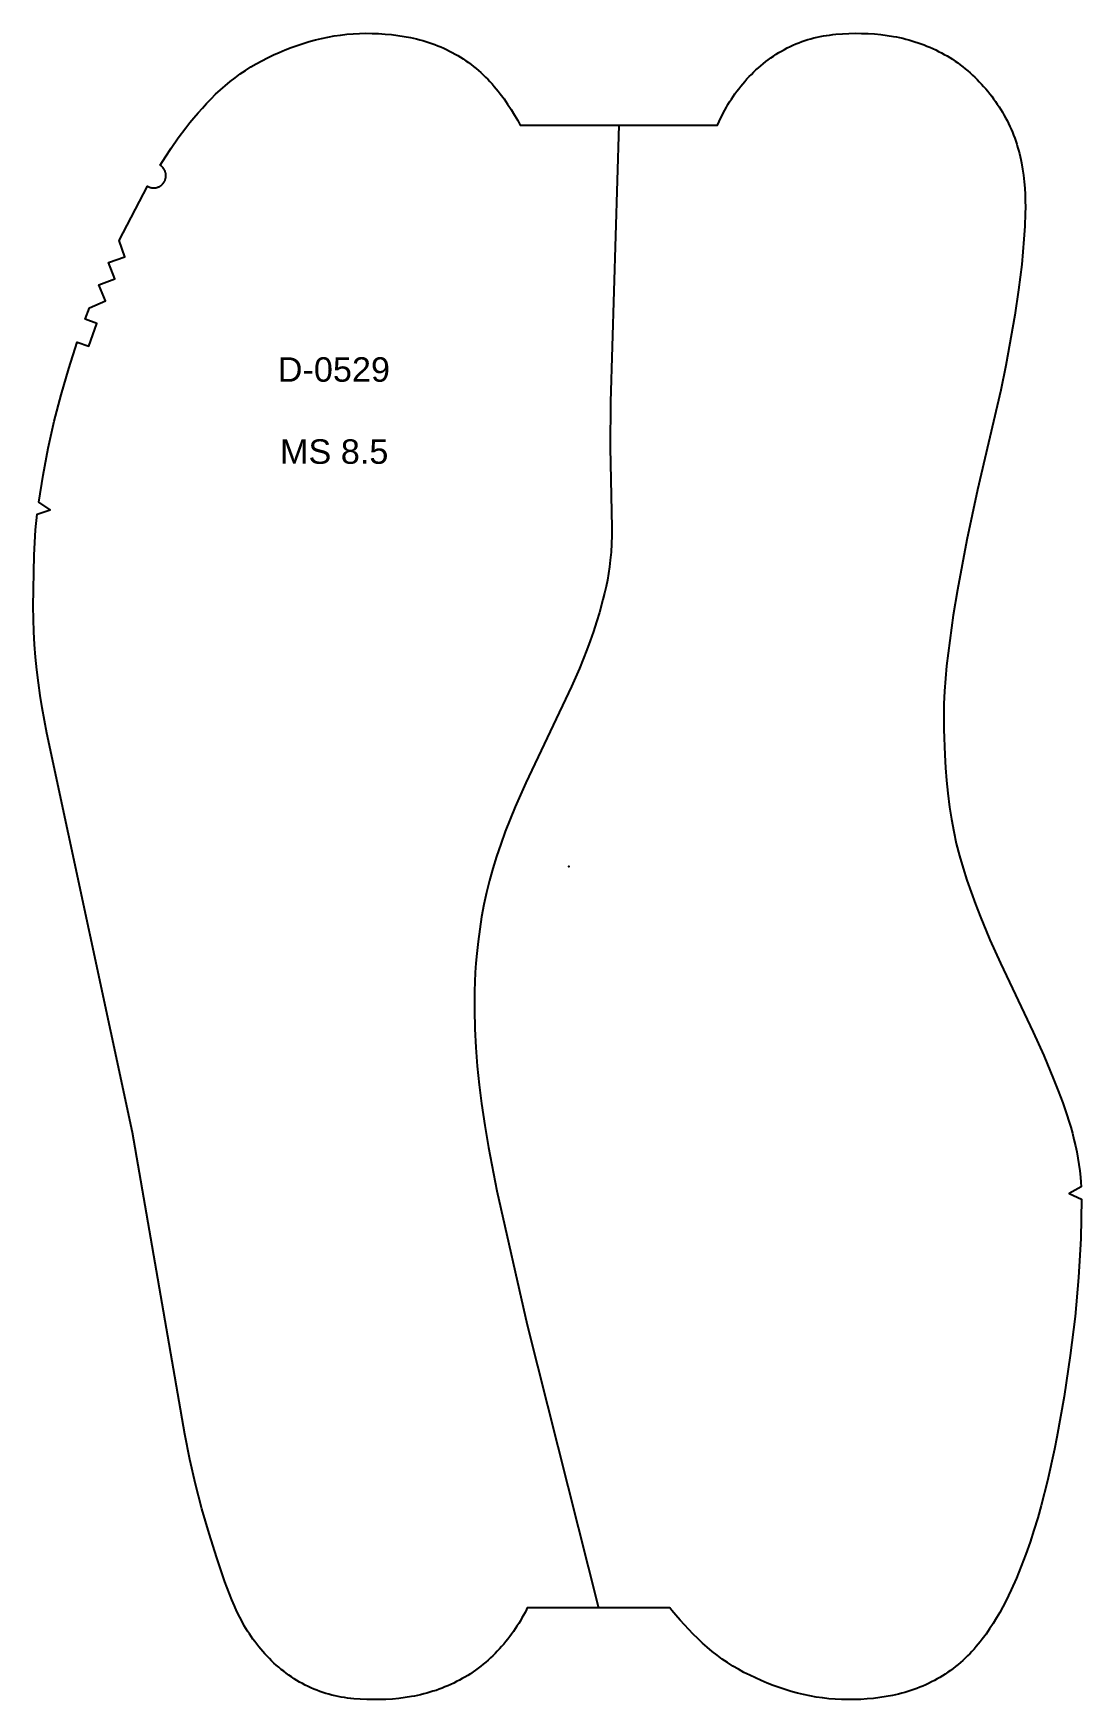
# Model space of a CAD drawing. Extents: x -397 to 4045, y -1309 to -990.
# Drawn here: x 2921.8 to 3093, y -1308.9 to -1036.8 of the extents above; entities that cross this region are included whole.
import ezdxf

# ---------------------------------------------------------------- set-up
doc = ezdxf.new("R2010")
doc.units = 0
doc.layers.add('DEFAULT', color=7, linetype='CONTINUOUS')
doc.styles.add('ARIAL_REGULAR', font='arial.ttf')

msp = doc.modelspace()

# ---------------------------------------------------------------- texts
at = {"layer": 'DEFAULT', "color": 1, "style": 'ARIAL_REGULAR'}
for s, p in [('D-0529', (2961.7, -1093.73)), ('MS 8.5', (2962.06, -1107.13))]:
    msp.add_text(s, height=4, dxfattribs=at).set_placement(p)

# ---------------------------------------------------------------- linework, layer by layer
at = {"layer": 'DEFAULT'}
msp.add_lwpolyline([(3083.66, -1062.1), (3083.72, -1063.14), (3083.75, -1064.18), (3083.76, -1065.22), (3083.75, -1066.26), (3083.67, -1068.35), (3083.53, -1070.43), (3083.16, -1074.58), (3082.66, -1078.72), (3082.04, -1082.84), (3080.58, -1091.05), (3079.74, -1095.13), (3075.94, -1111.37), (3074.2, -1119.53), (3072.67, -1127.72), (3072, -1131.84), (3071.41, -1135.97), (3070.91, -1140.1), (3070.71, -1142.18), (3070.56, -1144.26), (3070.47, -1146.34), (3070.44, -1148.42), (3070.45, -1150.51), (3070.59, -1154.68), (3070.72, -1156.76), (3070.88, -1158.83), (3071.1, -1160.91), (3071.39, -1163.18), (3071.7, -1165.18), (3072.06, -1167.16), (3072.49, -1169.12), (3073, -1171.14), (3073.58, -1173.15), (3074.21, -1175.13), (3074.89, -1177.1), (3075.61, -1179.06), (3076.36, -1181.01), (3077.97, -1184.85), (3079.69, -1188.65), (3085.06, -1199.94), (3086.76, -1203.75), (3088.37, -1207.6), (3089.14, -1209.54), (3089.87, -1211.49), (3090.55, -1213.46), (3090.86, -1214.45), (3091.16, -1215.45), (3091.44, -1216.45), (3091.7, -1217.47), (3091.93, -1218.48), (3092.15, -1219.5), (3092.34, -1220.53), (3092.5, -1221.56), (3092.64, -1222.59), (3092.76, -1223.62), (3092.83, -1224.41), (3092.88, -1225.21), (3090.93, -1226.28), (3092.95, -1227.21), (3092.82, -1233.61), (3092.46, -1240), (3091.89, -1246.38), (3091.09, -1252.73), (3090.11, -1259.42), (3088.91, -1266.07), (3088.52, -1268.05), (3087.39, -1273.22), (3086.35, -1277.25), (3085.78, -1279.26), (3085.17, -1281.25), (3084.52, -1283.23), (3083.83, -1285.2), (3083.09, -1287.15), (3082.3, -1289.08), (3081.46, -1290.98), (3081.01, -1291.93), (3080.55, -1292.86), (3080.07, -1293.78), (3079.57, -1294.7), (3079.05, -1295.6), (3078.5, -1296.49), (3077.93, -1297.37), (3077.34, -1298.22), (3076.72, -1299.06), (3076.4, -1299.48), (3076.07, -1299.88), (3075.74, -1300.28), (3075.39, -1300.67), (3075.04, -1301.06), (3074.69, -1301.44), (3074.32, -1301.81), (3073.95, -1302.17), (3073.57, -1302.53), (3073.18, -1302.87), (3072.79, -1303.21), (3072.38, -1303.54), (3071.97, -1303.85), (3071.55, -1304.16), (3071.12, -1304.46), (3070.69, -1304.75), (3070.25, -1305.03), (3069.8, -1305.3), (3069.35, -1305.56), (3068.9, -1305.81), (3068.43, -1306.05), (3067.96, -1306.28), (3067.49, -1306.5), (3067.01, -1306.71), (3066.53, -1306.91), (3066.05, -1307.1), (3065.56, -1307.28), (3065.07, -1307.45), (3064.57, -1307.61), (3064.07, -1307.75), (3063.57, -1307.89), (3063.07, -1308.02), (3062.56, -1308.14), (3062.05, -1308.25), (3061.03, -1308.44), (3059.99, -1308.6), (3058.96, -1308.73), (3057.92, -1308.83), (3056.88, -1308.9), (3055.83, -1308.93), (3054.79, -1308.94), (3053.75, -1308.92), (3052.71, -1308.87), (3051.67, -1308.78), (3050.64, -1308.66), (3049.61, -1308.51), (3048.58, -1308.33), (3047.56, -1308.12), (3046.55, -1307.87), (3045.55, -1307.6), (3044.55, -1307.29), (3043.56, -1306.96), (3042.58, -1306.61), (3041.6, -1306.23), (3040.64, -1305.83), (3039.69, -1305.4), (3038.75, -1304.95), (3037.82, -1304.48), (3036.9, -1303.98), (3036.01, -1303.45), (3035.13, -1302.89), (3034.27, -1302.31), (3033.43, -1301.69), (3032.61, -1301.05), (3031.81, -1300.39), (3031.03, -1299.7), (3030.27, -1298.98), (3029.52, -1298.25), (3028.8, -1297.5), (3028.09, -1296.74), (3027.39, -1295.96), (3026.72, -1295.16), (3026.06, -1294.36), (3025.73, -1293.94), (3002.43, -1293.94), (3002.3, -1294.22), (3002.07, -1294.68), (3001.82, -1295.15), (3001.57, -1295.6), (3001.31, -1296.05), (3001.04, -1296.5), (3000.76, -1296.94), (3000.48, -1297.38), (3000.18, -1297.81), (2999.88, -1298.23), (2999.57, -1298.65), (2999.25, -1299.06), (2998.92, -1299.47), (2998.59, -1299.87), (2998.25, -1300.27), (2997.9, -1300.65), (2997.54, -1301.03), (2997.17, -1301.41), (2996.8, -1301.77), (2996.42, -1302.13), (2996.04, -1302.48), (2995.65, -1302.82), (2995.25, -1303.16), (2994.84, -1303.48), (2994.43, -1303.8), (2994.01, -1304.11), (2993.58, -1304.41), (2993.15, -1304.7), (2992.71, -1304.98), (2992.27, -1305.25), (2991.81, -1305.51), (2991.36, -1305.76), (2990.9, -1306), (2990.43, -1306.23), (2989.96, -1306.45), (2989.48, -1306.66), (2989, -1306.87), (2988.52, -1307.06), (2988.03, -1307.24), (2987.54, -1307.42), (2987.04, -1307.58), (2986.54, -1307.73), (2986.04, -1307.88), (2985.54, -1308.01), (2985.03, -1308.13), (2984.53, -1308.25), (2984.02, -1308.35), (2983.51, -1308.45), (2982.48, -1308.61), (2981.45, -1308.74), (2980.41, -1308.84), (2979.37, -1308.9), (2978.32, -1308.94), (2977.28, -1308.94), (2976.23, -1308.92), (2975.18, -1308.87), (2974.14, -1308.79), (2973.62, -1308.74), (2973.1, -1308.67), (2972.59, -1308.6), (2972.07, -1308.51), (2971.56, -1308.42), (2971.05, -1308.31), (2970.55, -1308.19), (2970.05, -1308.06), (2969.55, -1307.92), (2969.06, -1307.76), (2968.57, -1307.59), (2968.08, -1307.41), (2967.6, -1307.21), (2967.12, -1307.01), (2966.65, -1306.79), (2966.18, -1306.56), (2965.72, -1306.31), (2965.27, -1306.06), (2964.82, -1305.79), (2964.38, -1305.52), (2963.94, -1305.23), (2963.51, -1304.93), (2963.09, -1304.63), (2962.67, -1304.31), (2962.26, -1303.99), (2961.86, -1303.65), (2961.46, -1303.31), (2961.08, -1302.96), (2960.7, -1302.6), (2960.33, -1302.24), (2959.96, -1301.86), (2959.61, -1301.48), (2959.26, -1301.09), (2958.92, -1300.7), (2958.59, -1300.3), (2958.27, -1299.89), (2957.95, -1299.47), (2957.64, -1299.05), (2957.35, -1298.62), (2957.06, -1298.19), (2956.78, -1297.75), (2956.5, -1297.31), (2956.24, -1296.86), (2955.99, -1296.41), (2955.5, -1295.49), (2955.04, -1294.55), (2954.61, -1293.61), (2954.2, -1292.65), (2953.81, -1291.68), (2953.08, -1289.72), (2951.73, -1285.78), (2950.49, -1281.8), (2949.32, -1277.8), (2948.26, -1273.76), (2947.33, -1269.7), (2946.52, -1265.61), (2938, -1216.31), (2924, -1151.1), (2923.25, -1147), (2922.92, -1144.94), (2922.62, -1142.87), (2922.37, -1140.8), (2922.16, -1138.73), (2921.99, -1136.65), (2921.88, -1134.57), (2921.81, -1132.49), (2921.79, -1130.41), (2921.94, -1122.07), (2922.03, -1119.98), (2922.17, -1117.91), (2922.42, -1115.37), (2924.53, -1114.62), (2922.67, -1113.38), (2923.38, -1108.96), (2924.23, -1104.56), (2925.21, -1100.19), (2926.33, -1095.86), (2927.57, -1091.55), (2928.95, -1087.29), (2930.84, -1087.93), (2932.15, -1084.21), (2930.27, -1083.52), (2930.98, -1081.65), (2933.56, -1080.53), (2932.47, -1077.93), (2935.09, -1076.9), (2934.07, -1074.27), (2936.72, -1073.31), (2935.78, -1070.66), (2940.44, -1061.81), (2940.5, -1061.84), (2940.56, -1061.87), (2940.63, -1061.9), (2940.69, -1061.93), (2940.75, -1061.96), (2940.82, -1061.98), (2940.89, -1062), (2940.95, -1062.02), (2941.02, -1062.03), (2941.09, -1062.05), (2941.16, -1062.06), (2941.23, -1062.07), (2941.3, -1062.07), (2941.36, -1062.08), (2941.43, -1062.08), (2941.5, -1062.08), (2941.57, -1062.07), (2941.64, -1062.07), (2941.71, -1062.06), (2941.78, -1062.05), (2941.85, -1062.04), (2941.92, -1062.02), (2941.98, -1062), (2942.05, -1061.98), (2942.11, -1061.96), (2942.18, -1061.94), (2942.24, -1061.91), (2942.31, -1061.88), (2942.37, -1061.85), (2942.43, -1061.82), (2942.49, -1061.78), (2942.55, -1061.75), (2942.61, -1061.71), (2942.66, -1061.67), (2942.72, -1061.62), (2942.77, -1061.58), (2942.82, -1061.53), (2942.87, -1061.48), (2942.92, -1061.43), (2942.96, -1061.38), (2943.01, -1061.33), (2943.05, -1061.27), (2943.09, -1061.21), (2943.13, -1061.16), (2943.17, -1061.1), (2943.2, -1061.04), (2943.23, -1060.98), (2943.26, -1060.91), (2943.29, -1060.85), (2943.31, -1060.79), (2943.34, -1060.72), (2943.36, -1060.65), (2943.38, -1060.59), (2943.39, -1060.52), (2943.41, -1060.45), (2943.42, -1060.38), (2943.43, -1060.32), (2943.44, -1060.25), (2943.44, -1060.18), (2943.44, -1060.11), (2943.44, -1060.04), (2943.44, -1059.97), (2943.43, -1059.9), (2943.43, -1059.83), (2943.42, -1059.76), (2943.41, -1059.69), (2943.39, -1059.63), (2943.37, -1059.56), (2943.35, -1059.49), (2943.33, -1059.43), (2943.31, -1059.36), (2943.28, -1059.3), (2943.26, -1059.23), (2943.22, -1059.17), (2943.19, -1059.11), (2943.16, -1059.05), (2943.12, -1058.99), (2943.08, -1058.93), (2943.04, -1058.88), (2943, -1058.82), (2942.95, -1058.77), (2942.91, -1058.72), (2942.86, -1058.67), (2942.81, -1058.62), (2942.76, -1058.57), (2942.71, -1058.53), (2942.65, -1058.49), (2942.6, -1058.44), (2942.54, -1058.41), (2942.48, -1058.37), (2943.36, -1056.98), (2944.27, -1055.61), (2945.46, -1053.91), (2946.71, -1052.24), (2947.36, -1051.42), (2948.02, -1050.61), (2948.69, -1049.82), (2949.39, -1049.04), (2950.09, -1048.27), (2950.82, -1047.52), (2951.56, -1046.79), (2952.33, -1046.08), (2953.11, -1045.39), (2953.91, -1044.72), (2954.73, -1044.08), (2955.57, -1043.47), (2956.43, -1042.88), (2957.3, -1042.33), (2958.2, -1041.8), (2959.12, -1041.3), (2960.04, -1040.82), (2960.99, -1040.37), (2961.94, -1039.95), (2962.9, -1039.55), (2963.88, -1039.17), (2964.86, -1038.81), (2965.85, -1038.48), (2966.85, -1038.18), (2967.85, -1037.91), (2968.86, -1037.66), (2969.88, -1037.44), (2970.9, -1037.26), (2971.93, -1037.11), (2972.97, -1036.99), (2974.01, -1036.91), (2975.05, -1036.86), (2976.09, -1036.83), (2977.13, -1036.84), (2978.17, -1036.88), (2979.22, -1036.95), (2980.26, -1037.04), (2981.29, -1037.17), (2982.32, -1037.33), (2983.35, -1037.53), (2983.86, -1037.64), (2984.36, -1037.76), (2984.87, -1037.88), (2985.37, -1038.02), (2985.87, -1038.17), (2986.36, -1038.33), (2986.86, -1038.5), (2987.35, -1038.67), (2987.83, -1038.86), (2988.31, -1039.06), (2988.79, -1039.27), (2989.26, -1039.49), (2989.73, -1039.72), (2990.19, -1039.96), (2990.65, -1040.21), (2991.1, -1040.47), (2991.55, -1040.74), (2991.99, -1041.02), (2992.42, -1041.31), (2992.85, -1041.61), (2993.27, -1041.92), (2993.68, -1042.24), (2994.08, -1042.57), (2994.48, -1042.9), (2994.87, -1043.25), (2995.25, -1043.6), (2995.62, -1043.97), (2995.99, -1044.34), (2996.34, -1044.72), (2996.69, -1045.1), (2997.03, -1045.49), (2997.37, -1045.89), (2997.7, -1046.3), (2998.02, -1046.71), (2998.64, -1047.55), (2999.23, -1048.41), (2999.8, -1049.29), (3000.35, -1050.18), (3000.87, -1051.08), (3001.28, -1051.83), (3033.47, -1051.83), (3033.75, -1051.22), (3034.2, -1050.29), (3034.69, -1049.37), (3034.94, -1048.91), (3035.21, -1048.47), (3035.48, -1048.02), (3035.76, -1047.59), (3036.05, -1047.15), (3036.35, -1046.73), (3036.65, -1046.3), (3036.97, -1045.89), (3037.29, -1045.48), (3037.62, -1045.08), (3037.96, -1044.68), (3038.31, -1044.29), (3038.66, -1043.91), (3039.03, -1043.54), (3039.4, -1043.17), (3039.78, -1042.81), (3040.17, -1042.46), (3040.56, -1042.12), (3040.96, -1041.79), (3041.37, -1041.46), (3041.79, -1041.15), (3042.21, -1040.84), (3042.64, -1040.55), (3043.08, -1040.26), (3043.52, -1039.98), (3043.97, -1039.72), (3044.43, -1039.46), (3044.89, -1039.22), (3045.35, -1038.99), (3045.82, -1038.77), (3046.3, -1038.56), (3046.78, -1038.37), (3047.27, -1038.18), (3047.76, -1038.01), (3048.25, -1037.86), (3048.75, -1037.72), (3049.25, -1037.58), (3049.76, -1037.47), (3050.26, -1037.36), (3050.78, -1037.26), (3051.29, -1037.18), (3051.8, -1037.11), (3052.32, -1037.04), (3052.84, -1036.99), (3053.88, -1036.9), (3054.93, -1036.85), (3055.98, -1036.83), (3057.02, -1036.84), (3058.07, -1036.88), (3059.11, -1036.94), (3060.15, -1037.04), (3061.18, -1037.17), (3062.21, -1037.33), (3062.72, -1037.42), (3063.23, -1037.53), (3063.73, -1037.64), (3064.24, -1037.77), (3064.74, -1037.9), (3065.24, -1038.04), (3065.74, -1038.2), (3066.24, -1038.36), (3066.73, -1038.53), (3067.22, -1038.72), (3067.7, -1038.91), (3068.18, -1039.11), (3068.66, -1039.32), (3069.13, -1039.55), (3069.6, -1039.78), (3070.06, -1040.02), (3070.52, -1040.27), (3070.97, -1040.53), (3071.41, -1040.8), (3071.85, -1041.08), (3072.28, -1041.37), (3072.71, -1041.67), (3073.13, -1041.98), (3073.54, -1042.29), (3073.95, -1042.62), (3074.35, -1042.95), (3074.74, -1043.29), (3075.13, -1043.64), (3075.5, -1044), (3075.88, -1044.37), (3076.24, -1044.74), (3076.6, -1045.12), (3076.95, -1045.51), (3077.29, -1045.9), (3077.62, -1046.3), (3077.95, -1046.71), (3078.27, -1047.12), (3078.58, -1047.54), (3078.88, -1047.97), (3079.18, -1048.4), (3079.47, -1048.84), (3079.74, -1049.28), (3080.01, -1049.72), (3080.27, -1050.17), (3080.52, -1050.63), (3080.77, -1051.09), (3081, -1051.56), (3081.22, -1052.03), (3081.44, -1052.5), (3081.64, -1052.98), (3081.83, -1053.46), (3082.02, -1053.95), (3082.19, -1054.44), (3082.35, -1054.94), (3082.5, -1055.43), (3082.65, -1055.93), (3082.78, -1056.44), (3082.9, -1056.94), (3083.02, -1057.45), (3083.12, -1057.96), (3083.3, -1058.99), (3083.45, -1060.02), (3083.57, -1061.06)], close=True, dxfattribs=at)
msp.add_lwpolyline([(3017.37, -1051.83), (3016.01, -1097), (3015.99, -1104.54), (3016.23, -1117.51), (3016.22, -1118.86), (3016.18, -1120.2), (3016.11, -1121.55), (3015.99, -1122.89), (3015.86, -1123.97), (3015.7, -1125.04), (3015.51, -1126.11), (3015.3, -1127.18), (3015.06, -1128.24), (3014.8, -1129.3), (3014.23, -1131.4), (3013.75, -1132.95), (3013.25, -1134.49), (3012.71, -1136.02), (3012.14, -1137.53), (3010.94, -1140.54), (3009.65, -1143.52), (3002.23, -1159.2), (3000.47, -1163.17), (2999.63, -1165.17), (2998.84, -1167.19), (2998.1, -1169.22), (2997.41, -1171.27), (2996.82, -1173.21), (2996.29, -1175.16), (2995.8, -1177.13), (2995.37, -1179.11), (2994.99, -1181.1), (2994.67, -1183.1), (2994.4, -1185.11), (2994.18, -1187.12), (2994.04, -1188.65), (2993.94, -1190.18), (2993.86, -1191.71), (2993.82, -1193.24), (2993.8, -1196.31), (2993.87, -1199.37), (2994.04, -1202.44), (2994.28, -1205.5), (2994.6, -1208.55), (2994.98, -1211.59), (2995.51, -1215.18), (2996.11, -1218.75), (2997.46, -1225.86), (3002.41, -1247.72), (3014.08, -1293.94)], dxfattribs=at)
at = {"layer": 'DEFAULT', "color": 4}
msp.add_point((3009.25, -1172.89), dxfattribs=at)

msp.set_redraw_order([(e.dxf.handle, doc.entitydb.next_handle()) for e in msp.query("TEXT MTEXT ATTDEF DIMENSION ARC_DIMENSION")])  # texts and dimensions are drawn at this point

doc.saveas('drawing.dxf')
